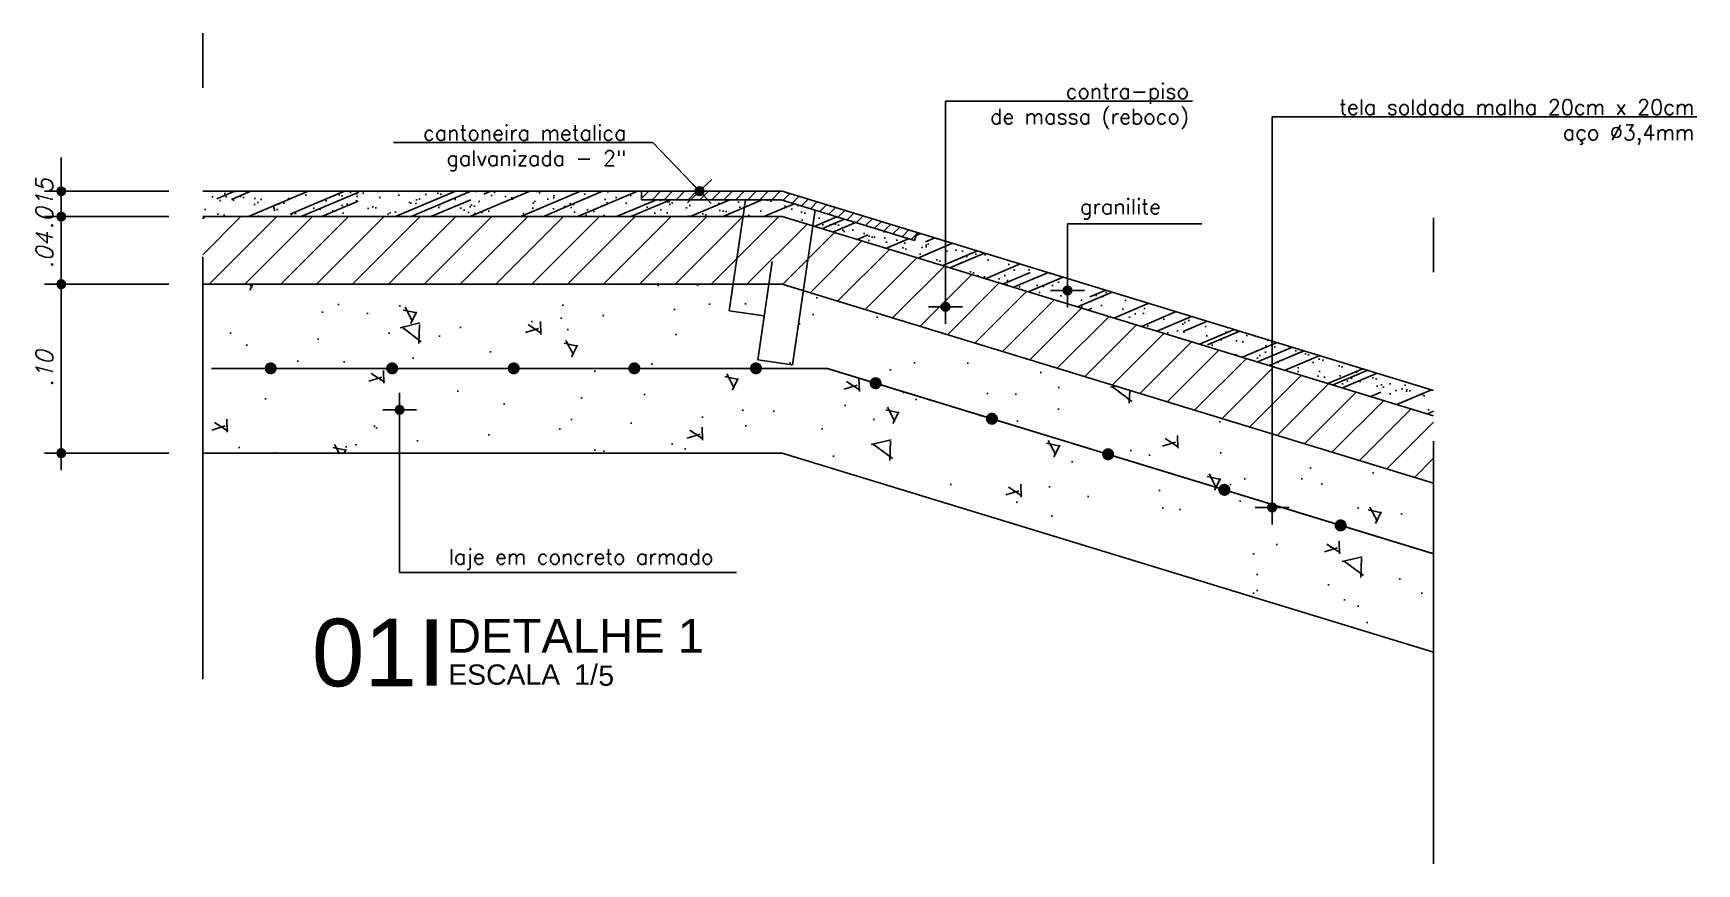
# Model space of a CAD drawing. Header units: millimetres. Extents: x 482 to 600, y -218 to -108.
# Drawn here: x 551.783 to 552.767, y -206.298 to -205.806 of the extents above; entities that cross this region are included whole.
import ezdxf
from ezdxf.enums import TextEntityAlignment as Align

# ---------------------------------------------------------------- set-up
doc = ezdxf.new("R2010")
doc.units = ezdxf.units.MM
doc.header["$LTSCALE"] = 2.5
for name, pattern in [('DASHDOT', [1, 0.5, -0.25, 0, -0.25]), ('HIDDEN', [0.375, 0.25, -0.125]), ('TPP2', [1.6, 1, -0.2, 0, -0.2, 0, -0.2]), ('TT3', [0.25, 0.125, -0.125])]:
    doc.linetypes.add(name, pattern=pattern)
for name, color, linetype in [('AN_INDICAÇAO', 2, 'Continuous'), ('ARQ_VISTA3', 3, 'Continuous'), ('COTAS', 1, 'Continuous'), ('DET', 2, 'DASHDOT'), ('HACHURA', 254, 'Continuous'), ('Hatch', 9, 'Continuous'), ('INDCORTE', 4, 'Continuous'), ('PAREDE', 4, 'Continuous'), ('Projecao', 8, 'HIDDEN'), ('TXAMB', 2, 'Continuous')]:
    doc.layers.add(name, color=color, linetype=linetype)
doc.styles.add('AMB05', font='ROMANS.SHX', dxfattribs={"height": 0.12})
doc.styles.add('ARIAL', font='arial.ttf')
doc.styles.add('ARIAL 02', font='sanss___.ttf', dxfattribs={"height": 2})
doc.styles.add('ROMANS', font='romans', dxfattribs={"oblique": 15})
doc.dimstyles.new('Cota5', dxfattribs={"dimtxt": 0.01, "dimasz": 0.01, "dimexe": 0.01, "dimexo": 0.02, "dimgap": 0.005, "dimtad": 1, "dimzin": 4, "dimdsep": 46, "dimtxsty": 'ROMANS', "dimblk": 'bola', "dimcen": 0, "dimclrd": 256, "dimclre": 8, "dimclrt": 2, "dimadec": 0, "dimazin": 0, "dimtfac": 1, "dimtix": 1, "dimtmove": 2, "dimatfit": 3, "dimldrblk": 'bola', "dimfxl": 1, "dimtolj": 1, "dimtzin": 0, "dimarcsym": 0})
pattern_1 = [(146.835654, (0, 0), (-0.002929085, 0.091393367), [0.009525, -0.104775]), (91.835654, (0, 0), (-0.092751938, -0.02886611), [0.00762, -0.08382]), (197.286654, (-0.00024, 0.00762), (-0.095680631, 0.062527635), [0.008095, -0.089045]), (143.019854, (-0.02522, -0.00302), (0.004739575, 0.137078034), [0.0142875, -0.1571625]), (193.471254, (-0.02482, 0.0084), (-0.136961527, 0.103133817), [0.0121425, -0.1335675]), (88.019654, (-0.02522, -0.00302), (-0.13696133, 0.103134027), [0.01143, -0.12573]), (117.835654, (-0.020426, 0.01034), (0.041746548, 0.081354488), [0.009525, -0.104775]), (62.835654, (-0.02043, 0.01034), (-0.095117241, 0.019720163), [0.00762, -0.08382]), (168.287054, (-0.01695, 0.01712), (-0.053370872, 0.10107442), [0.008095, -0.089045]), (134.3356536, (0, 0), (-0.042160801, -0.003498624), [0, -0.082804, 0, -0.08509, 0, -0.0841375]), (104.335654, (0, 0), (-0.053710727, 0.027210504), [0, -0.048514, 0, -0.080899, 0, -0.0320675]), (64.3356536, (0.00337, -0.02812), (-0.00522511, 0.0676543068), [0, -0.03175, 0, -0.09906, 0, -0.131445]), (54.335654, (0.00488, -0.04073), (-0.021438179, 0.072024959), [0, -0.041275, 0, -0.065786, 0, -0.093345])]
pattern_2 = [(45, (0, 0), (-0.0106066017, 0.0106066017), [])]

msp = doc.modelspace()

# ---------------------------------------------------------------- texts
at = {"layer": 'TXAMB', "char_height": 0.009, "attachment_point": 9, "style": 'AMB05'}
for s, insert in [('contra-piso^Jde massa (reboco)', (552.4667, -205.86294)), ('tela soldada malha 20cm x 20cm^Jaço %%C3,4mm', (552.76579, -205.87212)), ('cantoneira metalica ^Jgalvanizada - 2"', (552.13397, -205.88761)), ('granilite', (552.4501, -205.91625)), ('laje em concreto armado', (552.18545, -206.12345))]:
    msp.add_mtext(s, dxfattribs=dict(at, insert=insert))

# ---------------------------------------------------------------- blocks, each defined once
blk = doc.blocks.new('bola')
blk.add_hatch(color=0).paths.add_polyline_path([(-0.25, 0, 1), (0.25, 0, 1)])
at = {"color": 0}
for p, q in [((0, 1), (0, 0.25)), ((-1, 0), (-0.25, 0)), ((0.25, 0), (1, 0)), ((0, -0.25), (0, -1))]:
    blk.add_line(p, q, dxfattribs=at)
blk.add_circle((0, 0), 0.25, dxfattribs=at)
blk = doc.blocks.new('*D111')
at = {"layer": 'COTAS', "color": 8, "lineweight": -2}
for p, q in [((551.86328, -205.95467), (551.78959, -205.95467)), ((551.86328, -206.05467), (551.78959, -206.05467))]:
    blk.add_line(p, q, dxfattribs=at)
at = {"layer": 'COTAS', "lineweight": -2}
blk.add_line((551.79959, -206.04467), (551.79959, -205.96467), dxfattribs=at)
at = {"layer": 'DEFPOINTS', "color": 0}
for p in [(551.79959, -205.95467), (551.88328, -205.95467), (551.88328, -206.05467)]:
    blk.add_point(p, dxfattribs=at)
at = {"layer": 'COTAS', "lineweight": -2, "xscale": 0.01, "yscale": 0.01, "zscale": 0.01}
for p, rotation in [((551.79959, -205.95467), 90), ((551.79959, -206.05467), 270)]:
    blk.add_blockref('bola', p, dxfattribs=dict(at, rotation=rotation))
at = {"layer": 'COTAS', "color": 2, "insert": (551.78959, -206.00467), "char_height": 0.01, "attachment_point": 5, "rotation": 90, "style": 'ROMANS'}
blk.add_mtext('\\A1;.10', dxfattribs=at)
blk = doc.blocks.new('*D112')
at = {"layer": 'COTAS', "color": 8, "lineweight": -2}
for p, q in [((551.86328, -205.91467), (551.78959, -205.91467)), ((551.86328, -205.95467), (551.78959, -205.95467))]:
    blk.add_line(p, q, dxfattribs=at)
at = {"layer": 'COTAS', "lineweight": -2}
blk.add_line((551.79959, -205.94467), (551.79959, -205.92467), dxfattribs=at)
at = {"layer": 'DEFPOINTS', "color": 0}
for p in [(551.79959, -205.91467), (551.88328, -205.91467), (551.88328, -205.95467)]:
    blk.add_point(p, dxfattribs=at)
at = {"layer": 'COTAS', "lineweight": -2, "xscale": 0.01, "yscale": 0.01, "zscale": 0.01}
for p, rotation in [((551.79959, -205.91467), 90), ((551.79959, -205.95467), 270)]:
    blk.add_blockref('bola', p, dxfattribs=dict(at, rotation=rotation))
at = {"layer": 'COTAS', "color": 2, "insert": (551.78959, -205.93467), "char_height": 0.01, "attachment_point": 5, "rotation": 90, "style": 'ROMANS'}
blk.add_mtext('\\A1;.04', dxfattribs=at)
blk = doc.blocks.new('*D113')
at = {"layer": 'COTAS', "lineweight": -2}
for p, q in [((551.79959, -205.88967), (551.79959, -205.87967)), ((551.79959, -205.91467), (551.79959, -205.89967)), ((551.79959, -205.92467), (551.79959, -205.93467))]:
    blk.add_line(p, q, dxfattribs=at)
at = {"layer": 'COTAS', "color": 8, "lineweight": -2}
for p, q in [((551.86328, -205.89967), (551.78959, -205.89967)), ((551.86328, -205.91467), (551.78959, -205.91467))]:
    blk.add_line(p, q, dxfattribs=at)
at = {"layer": 'DEFPOINTS', "color": 0}
for p in [(551.79959, -205.89967), (551.88328, -205.89967), (551.88328, -205.91467)]:
    blk.add_point(p, dxfattribs=at)
at = {"layer": 'COTAS', "lineweight": -2, "xscale": 0.01, "yscale": 0.01, "zscale": 0.01}
for p, rotation in [((551.79959, -205.89967), 270), ((551.79959, -205.91467), 90)]:
    blk.add_blockref('bola', p, dxfattribs=dict(at, rotation=rotation))
at = {"layer": 'COTAS', "color": 2, "insert": (551.78959, -205.90717), "char_height": 0.01, "attachment_point": 5, "rotation": 90, "style": 'ROMANS'}
blk.add_mtext('\\A1;.015', dxfattribs=at)
blk = doc.blocks.new('IND_INDICAÇÃO')
at = {"color": 8}
blk.add_lwpolyline([(0.01665, 0.00794, 0.0012, 0.0012, 0), (0.01665, 0.00006, 0.0008, 0.0008, 0)], format="xyseb", dxfattribs=at)
at = {"style": 'ARIAL 02'}
for s, p in [('ESCALA', (0.01862, 0.00019)), ('1/', (0.03353, 0.00019))]:
    blk.add_text(s, height=0.0024, dxfattribs=at).set_placement(p)
at = {"style": 'ARIAL', "flags": 4}
blk.add_attdef('NUMERO', text='', height=0.008, dxfattribs=at).set_placement((0.01491, 0.004), align=Align.MIDDLE_RIGHT)
for tag, height, p in [('NOME.DO.DESENHO', 0.004, (0.01845, 0.00597)), ('ESCALA', 0.0024, (0.03637, 0.00126))]:
    blk.add_attdef(tag, text='', height=height, dxfattribs=at).set_placement(p, align=Align.MIDDLE_LEFT)

# ---------------------------------------------------------------- dimensions: what is measured, and where the dimension line sits
at = {"layer": 'COTAS'}
dim = msp.add_linear_dim(base=(551.79959, -205.89967), p1=(551.88328, -205.91467), p2=(551.88328, -205.89967), angle=90, text='.015', dimstyle='Cota5', dxfattribs=at)
dim.commit()
dim.dimension.update_dxf_attribs({"geometry": '*D113', "text_midpoint": (551.78959, -205.90717)})
for base, p1, p2, picture, middle in [((551.79959, -205.91467), (551.88328, -205.95467), (551.88328, -205.91467), '*D112', (551.78959, -205.93467)), ((551.79959, -205.95467), (551.88328, -206.05467), (551.88328, -205.95467), '*D111', (551.78959, -206.00467))]:
    dim = msp.add_linear_dim(base=base, p1=p1, p2=p2, angle=90, dimstyle='Cota5', dxfattribs=at)
    dim.commit()
    dim.dimension.update_dxf_attribs({"geometry": picture, "text_midpoint": middle})

# ---------------------------------------------------------------- hatches: boundary and pattern name
for points in [[(551.92708, -206.00447, 1), (551.91988, -206.00447, 1)], [(551.99894, -206.00447, 1), (551.99174, -206.00447, 1)], [(552.07086, -206.00447, 1), (552.06366, -206.00447, 1)], [(552.14221, -206.00447, 1), (552.13501, -206.00447, 1)], [(552.21413, -206.00447, 1), (552.20693, -206.00447, 1)], [(552.28477, -206.01433, 1), (552.27789, -206.01222, 1)], [(552.35355, -206.03536, 1), (552.34667, -206.03325, 1)], [(552.42233, -206.05638, 1), (552.41545, -206.05428, 1)], [(552.49111, -206.07741, 1), (552.48422, -206.07531, 1)], [(552.55989, -206.09844, 1), (552.553, -206.09633, 1)]]:
    msp.add_hatch(color=1).paths.add_polyline_path(points)
at = {"layer": 'COTAS'}
h = msp.add_hatch(dxfattribs=at)
h.set_pattern_fill('_USER', color=256, scale=0.015, angle=45, style=0, pattern_type=0)
h.set_pattern_definition(pattern_2)
h.paths.add_polyline_path([(552.2029, -205.91467), (551.88328, -205.91467), (551.88328, -205.95467), (552.19708, -205.95467)])
h = msp.add_hatch(dxfattribs=at)
h.set_pattern_fill('_USER', color=256, scale=0.015, angle=45, style=0, pattern_type=0)
h.set_pattern_definition(pattern_2)
h.paths.add_polyline_path([(552.2442, -205.92019), (552.22614, -205.91467), (552.2029, -205.91467), (552.19708, -205.95467), (552.22614, -205.95467), (552.23863, -205.95849)])
h = msp.add_hatch(dxfattribs=at)
h.set_pattern_fill('_USER', color=256, scale=0.015, angle=45, style=0, pattern_type=0)
h.set_pattern_definition(pattern_2)
h.paths.add_polyline_path([(552.2442, -205.92019), (552.23863, -205.95849), (552.61144, -206.07247), (552.61144, -206.03247)])
h = msp.add_hatch(dxfattribs=at)
h.set_pattern_fill('AR-CONC', color=256, scale=0.0005, angle=96.83565, style=0)
h.set_pattern_definition(pattern_1)
h.paths.add_polyline_path([(552.21813, -205.95467), (552.19708, -205.95467), (552.19479, -205.97045), (552.2154, -205.97345)], flags=17)
h = msp.add_hatch(dxfattribs=at)
h.set_pattern_fill('AR-CONC', color=256, scale=0.0005, angle=96.83565, style=0)
h.set_pattern_definition(pattern_1)
h.paths.add_polyline_path([(552.23863, -205.95849), (552.22614, -205.95467), (552.21813, -205.95467), (552.21162, -205.99942), (552.23224, -206.00242)], flags=17)
at = {"layer": 'HACHURA'}
h = msp.add_hatch(dxfattribs=at)
h.set_pattern_fill('AR-SAND', color=256, scale=0.0003, angle=23, style=0)
h.paths.add_polyline_path([(552.20436, -205.90467), (552.1428, -205.90467), (552.1428, -205.89967), (551.88328, -205.89967), (551.88328, -205.91467), (552.2029, -205.91467)])
h = msp.add_hatch(dxfattribs=at)
h.set_pattern_fill('AR-RROOF', color=256, scale=0.001, angle=23, style=0)
h.paths.add_polyline_path([(552.20436, -205.90467), (552.1428, -205.90467), (552.1428, -205.89967), (551.88328, -205.89967), (551.88328, -205.91467), (552.2029, -205.91467)])
h = msp.add_hatch(dxfattribs=at)
h.set_pattern_fill('_USER', color=256, scale=0.005, angle=45, style=0, pattern_type=0)
h.set_pattern_definition([(45, (0, 0), (-0.003535533906, 0.003535533906), [])])
h.paths.add_polyline_path([(552.22614, -205.89967), (552.1428, -205.89967), (552.1428, -205.90467), (552.22539, -205.90467), (552.30441, -205.92883), (552.30583, -205.92403)])
h = msp.add_hatch(dxfattribs=at)
h.set_pattern_fill('AR-SAND', color=256, scale=0.0003, angle=23, style=0)
h.paths.add_polyline_path([(552.24556, -205.91084), (552.22539, -205.90467), (552.20436, -205.90467), (552.2029, -205.91467), (552.22614, -205.91467), (552.2442, -205.92019)])
h = msp.add_hatch(dxfattribs=at)
h.set_pattern_fill('AR-RROOF', color=256, scale=0.001, angle=23, style=0)
h.paths.add_polyline_path([(552.22539, -205.90467), (552.20436, -205.90467), (552.2029, -205.91467), (552.22614, -205.91467), (552.2442, -205.92019), (552.24556, -205.91084)])
h = msp.add_hatch(dxfattribs=at)
h.set_pattern_fill('AR-SAND', color=256, scale=0.0003, angle=23, style=0)
h.paths.add_polyline_path([(552.30583, -205.92403), (552.30441, -205.92883), (552.24556, -205.91084), (552.2442, -205.92019), (552.61144, -206.03247), (552.61144, -206.01747)])
h = msp.add_hatch(dxfattribs=at)
h.set_pattern_fill('AR-RROOF', color=256, scale=0.001, angle=23, style=0)
h.paths.add_polyline_path([(552.30583, -205.92403), (552.30441, -205.92883), (552.24556, -205.91084), (552.2442, -205.92019), (552.61144, -206.03247), (552.61144, -206.01747)])
at = {"layer": 'Hatch'}
h = msp.add_hatch(dxfattribs=at)
h.set_pattern_fill('AR-CONC', scale=0.0005, angle=96.83565, style=0)
h.set_pattern_definition(pattern_1)
h.paths.add_polyline_path([(552.23863, -205.95849), (552.23224, -206.00242), (552.21162, -205.99942), (552.2154, -205.97345), (552.19479, -205.97045), (552.19708, -205.95467), (551.88328, -205.95467), (551.88328, -206.05467), (552.22614, -206.05467), (552.61144, -206.17247), (552.61144, -206.07247)])

# ---------------------------------------------------------------- linework, layer by layer
at = {"color": 8, "linetype": 'TT3', "ltscale": 0.05}
msp.add_line((552.21162, -205.99942), (552.23224, -206.00242), dxfattribs=at)
at = {"layer": 'ARQ_VISTA3'}
for p, q in [((552.22614, -205.89967), (551.88328, -205.89967)), ((552.22614, -205.89967), (552.61144, -206.01747)), ((552.22614, -205.91467), (551.88328, -205.91467)), ((552.22614, -205.91467), (552.61144, -206.03247)), ((552.22614, -205.95467), (551.88328, -205.95467)), ((552.22614, -205.95467), (552.61144, -206.07247)), ((552.22614, -206.05467), (551.88328, -206.05467)), ((552.22614, -206.05467), (552.61144, -206.17247))]:
    msp.add_line(p, q, dxfattribs=at)
at = {"layer": 'DET', "const_width": 0.001}
for points in [[(552.25252, -206.00447), (551.88845, -206.00447)], [(552.61144, -206.1142), (552.25252, -206.00447)]]:
    msp.add_lwpolyline(points, dxfattribs=at)
at = {"layer": 'INDCORTE', "linetype": 'TPP2', "ltscale": 0.1}
for p, q in [((551.88328, -206.18842), (551.88328, -205.80617)), ((552.61144, -206.29761), (552.61144, -205.91535))]:
    msp.add_line(p, q, dxfattribs=at)
at = {"layer": 'PAREDE', "color": 2}
for p, q in [((552.1428, -205.89967), (552.22614, -205.89967)), ((552.1428, -205.90467), (552.1428, -205.89967)), ((552.30583, -205.92403), (552.22614, -205.89967)), ((552.1428, -205.90467), (552.22541, -205.90467)), ((552.30441, -205.92883), (552.22537, -205.90466)), ((552.30441, -205.92883), (552.30583, -205.92403))]:
    msp.add_line(p, q, dxfattribs=at)
at = {"layer": 'Projecao', "color": 8, "linetype": 'TT3', "ltscale": 0.05}
for p, q in [((552.20436, -205.90467), (552.19479, -205.97045)), ((552.24559, -205.91067), (552.23224, -206.00242)), ((552.22009, -205.94126), (552.21162, -205.99942)), ((552.19479, -205.97045), (552.2154, -205.97345))]:
    msp.add_line(p, q, dxfattribs=at)

# ---------------------------------------------------------------- block references
at = {"layer": 'AN_INDICAÇAO'}
ref = msp.add_blockref('IND_INDICAÇÃO', (551.93544, -206.19262), dxfattribs=dict(at, xscale=5, yscale=5, zscale=5))
ref.add_attrib('NUMERO', '01', dxfattribs={"layer": '0', "height": 0.04, "style": 'ARIAL'}).set_placement((552.00998, -206.17262), align=Align.MIDDLE_RIGHT)
ref.add_attrib('NOME.DO.DESENHO', 'DETALHE 1', dxfattribs={"layer": '0', "height": 0.02, "style": 'ARIAL'}).set_placement((552.02771, -206.16277), align=Align.MIDDLE_LEFT)
ref.add_attrib('ESCALA', '5', dxfattribs={"layer": '0', "height": 0.012, "style": 'ARIAL'}).set_placement((552.1173, -206.1863), align=Align.MIDDLE_LEFT)

msp.set_redraw_order([(e.dxf.handle, doc.entitydb.next_handle()) for e in msp.query("TEXT MTEXT ATTDEF DIMENSION ARC_DIMENSION")])  # texts and dimensions are drawn at this point

# ---------------------------------------------------------------- leaders
at = {"layer": 'COTAS'}
for points in [[(552.32264, -205.96805), (552.32264, -205.84639), (552.46888, -205.84639)], [(552.51593, -206.08677), (552.51593, -205.85557), (552.76708, -205.85557)], [(552.17717, -205.89964), (552.14947, -205.87079), (551.99619, -205.87079)], [(552.39485, -205.9584), (552.39485, -205.91889), (552.47422, -205.91889)], [(551.99973, -206.02904), (551.99973, -206.12521), (552.19908, -206.12521)]]:
    msp.add_leader(points, dimstyle='Cota5', override={"dimgap": 0.005, "dimtad": 0}, dxfattribs=at)

doc.saveas('drawing.dxf')
